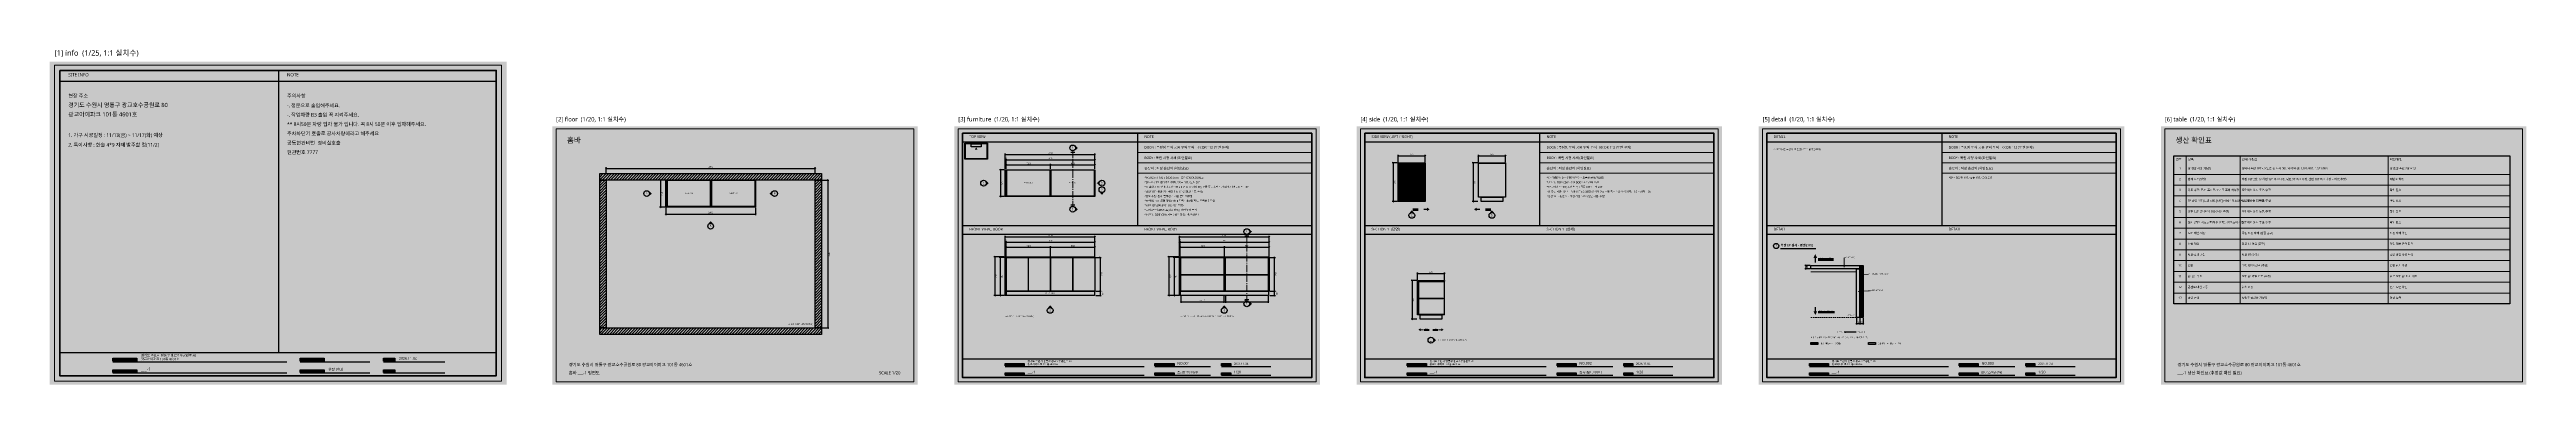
# Model space of a CAD drawing. Header units: millimetres. Extents: x 0 to 56910, y 0 to 7704.
import ezdxf
from ezdxf.enums import TextEntityAlignment as Align

# ---------------------------------------------------------------- set-up
doc = ezdxf.new("R2010")
doc.units = ezdxf.units.MM
doc.header["$LTSCALE"] = 25
doc.layers.add('BG', color=7, linetype='Continuous', lineweight=0)
for name, color, linetype, lineweight, true_color in [('DIM', 7, 'Continuous', 13, 0x969696), ('FRAME', 7, 'Continuous', 100, 0x000000), ('NOTE_BLUE', 7, 'Continuous', 9, 0x0000ff), ('NOTE_RED', 7, 'Continuous', 25, 0xde0038), ('OUTLINE', 7, 'Continuous', 25, 0x000000), ('TEXT', 7, 'Continuous', 13, 0x000000), ('THIN', 7, 'Continuous', 5, 0x6e6e6e)]:
    doc.layers.add(name, color=color, linetype=linetype, lineweight=lineweight, true_color=true_color)
doc.layers.add('SHEET_FRAME_INFO', color=8, linetype='Continuous')
doc.styles.add('MALGUN', font='malgun.ttf')
doc.dimstyles.new('KAB', dxfattribs={"dimscale": 25, "dimtxt": 1.73, "dimasz": 0, "dimexe": 1.2, "dimexo": 0.8, "dimgap": 0.8, "dimtad": 1, "dimdec": 0, "dimtxsty": 'MALGUN', "dimtsz": 0.7, "dimcen": 2.5, "dimclrd": 256, "dimclre": 256, "dimclrt": 256, "dimazin": 3, "dimtfac": 1, "dimtmove": 0, "dimatfit": 3})

# ---------------------------------------------------------------- blocks, each defined once
blk = doc.blocks.new('FRAME_SHEET1')
at = {"layer": 'FRAME', "true_color": 0x555555}
h = blk.add_hatch(color=7, dxfattribs=at)
h.dxf.hatch_style = 1
h.paths.add_polyline_path([(1455, 607.5), (2005, 607.5), (2005, 540), (1455, 540)])
h = blk.add_hatch(color=7, dxfattribs=at)
h.dxf.hatch_style = 1
h.paths.add_polyline_path([(5757.5, 607.5), (6307.5, 607.5), (6307.5, 540), (5757.5, 540)])
h = blk.add_hatch(color=7, dxfattribs=at)
h.dxf.hatch_style = 1
h.paths.add_polyline_path([(7672.5, 607.5), (7935, 607.5), (7935, 540), (7672.5, 540)])
h = blk.add_hatch(color=7, dxfattribs=at)
h.dxf.hatch_style = 1
h.paths.add_polyline_path([(1455, 340), (2005, 340), (2005, 272.5), (1455, 272.5)])
h = blk.add_hatch(color=7, dxfattribs=at)
h.dxf.hatch_style = 1
h.paths.add_polyline_path([(5757.5, 340), (6307.5, 340), (6307.5, 272.5), (5757.5, 272.5)])
h = blk.add_hatch(color=7, dxfattribs=at)
h.dxf.hatch_style = 1
h.paths.add_polyline_path([(7672.5, 340), (7935, 340), (7935, 272.5), (7672.5, 272.5)])
at = {"layer": 'FRAME', "lineweight": 25, "true_color": 0x000000}
for p, q in [((235, 6975), (10265, 6975)), ((5257.5, 7210), (5257.5, 737.5)), ((235, 737.5), (10265, 737.5))]:
    blk.add_line(p, q, dxfattribs=at)
at = {"layer": 'FRAME', "lineweight": 13, "true_color": 0x000000}
blk.add_lwpolyline([(112.5, 7345), (10387.5, 7345), (10387.5, 77.5), (112.5, 77.5)], close=True, dxfattribs=at)
at = {"layer": 'FRAME', "lineweight": 100, "true_color": 0x000000}
blk.add_lwpolyline([(235, 7222.5), (10265, 7222.5), (10265, 200), (235, 200)], close=True, dxfattribs=at)
at = {"layer": 'OUTLINE', "lineweight": 25, "true_color": 0x000000}
for p, q in [((1455, 520), (5450, 520)), ((1455, 265), (5450, 265)), ((5757.5, 520), (7357.5, 520)), ((5757.5, 265), (7357.5, 265)), ((7672.5, 520), (9085, 520)), ((7672.5, 265), (9085, 265))]:
    blk.add_line(p, q, dxfattribs=at)
for points in [[(1455, 607.5), (2005, 607.5), (2005, 540), (1455, 540)], [(5757.5, 607.5), (6307.5, 607.5), (6307.5, 540), (5757.5, 540)], [(7672.5, 607.5), (7935, 607.5), (7935, 540), (7672.5, 540)], [(1455, 340), (2005, 340), (2005, 272.5), (1455, 272.5)], [(5757.5, 340), (6307.5, 340), (6307.5, 272.5), (5757.5, 272.5)], [(7672.5, 340), (7935, 340), (7935, 272.5), (7672.5, 272.5)]]:
    blk.add_lwpolyline(points, close=True, dxfattribs=at)
at = {"layer": 'NOTE_BLUE', "true_color": 0x0000ff, "style": 'MALGUN'}
for s, p in [('현장 주소', (430, 6575)), ('주의사항', (5457.5, 6575))]:
    blk.add_text(s, height=82.8, dxfattribs=at).set_placement(p, align=Align.BOTTOM_LEFT)
at = {"layer": 'NOTE_RED', "true_color": 0xde0038, "style": 'MALGUN'}
blk.add_text('** 8시50분 차량 입차 불가 입니다. 꼭 8시 50분 이후 입차해주세요.', height=82.8, dxfattribs=at).set_placement((5457.5, 5920), align=Align.BOTTOM_LEFT)
at = {"layer": 'TEXT', "true_color": 0x000000, "style": 'MALGUN'}
for s, height, p in [('SITE INFO', 75.6, (430, 7062.5)), ('NOTE', 75.6, (5457.5, 7062.5)), ('광교아이파크 101동 4601호', 97.2, (430, 6135)), ('경기도 수원시 영통구 광교호수공원로 80', 97.2, (430, 6350)), ('-. 정문으로 출입해주세요.', 82.8, (5457.5, 6350)), ('1. 가구 시공일정 : 11/13(금) ~ 11/17(화) 예상', 82.8, (430, 5670)), ('-. 작업차량 B3 출입 꼭 지켜주세요.', 82.8, (5457.5, 6135)), ('주차차단기 호출로 공사차량이라고 해주세요', 82.8, (5457.5, 5705)), ('2. 특이사항 : 한솔 4*9 자재 발주할 것(11/2)', 82.8, (430, 5445)), ('공동현관비번  경비실호출', 82.8, (5457.5, 5490)), ('현관번호 7777', 82.8, (5457.5, 5275)), ('광교아이파크 101동 4601호', 54, (2100, 542.5)), ('경기도 수원시 영통구 광교호수공원로 80', 54, (2100, 627.5)), ('2026.11.04', 61.2, (8025, 550)), ('___-1', 75.6, (2100, 295)), ('현장 안내', 61.2, (6400, 295))]:
    blk.add_text(s, height=height, dxfattribs=at).set_placement(p, align=Align.BOTTOM_LEFT)
at = {"layer": 'TEXT', "true_color": 0xffffff, "style": 'MALGUN'}
for s, p in [('SITE LOCATION', (1475, 556.25)), ('SHEET NO.', (5777.5, 556.25)), ('DATE', (7692.5, 556.25)), ('PROJECT TITLE', (1475, 288.75)), ('SUBJECT TITLE', (5777.5, 288.75)), ('SCALE', (7692.5, 288.75))]:
    blk.add_text(s, height=30.6, dxfattribs=at).set_placement(p, align=Align.BOTTOM_LEFT)
blk = doc.blocks.new('FRAME_SHEET2')
at = {"layer": 'FRAME', "lineweight": 13, "true_color": 0x000000}
blk.add_lwpolyline([(90, 5876), (8310, 5876), (8310, 62), (90, 62)], close=True, dxfattribs=at)
at = {"layer": 'TEXT', "true_color": 0x000000, "style": 'MALGUN'}
for s, height, p in [('홈바', 122.4, (340, 5520)), ('홈바 ___-1 평면도', 70.56, (380, 212)), ('경기도 수원시 영통구 광교호수공원로 80 광교아이파크 101동 4601호', 70.56, (380, 400))]:
    blk.add_text(s, height=height, dxfattribs=at).set_placement(p, align=Align.BOTTOM_LEFT)
blk.add_text('SCALE 1/20', height=70.6, dxfattribs=at).set_placement((8000, 212), align=Align.BOTTOM_RIGHT)
blk = doc.blocks.new('FRAME_SHEET3')
at = {"layer": 'FRAME', "true_color": 0x555555}
h = blk.add_hatch(color=7, dxfattribs=at)
h.dxf.hatch_style = 1
h.paths.add_polyline_path([(1164, 486), (1604, 486), (1604, 432), (1164, 432)])
h = blk.add_hatch(color=7, dxfattribs=at)
h.dxf.hatch_style = 1
h.paths.add_polyline_path([(1164, 272), (1604, 272), (1604, 218), (1164, 218)])
h = blk.add_hatch(color=7, dxfattribs=at)
h.dxf.hatch_style = 1
h.paths.add_polyline_path([(4606, 486), (5046, 486), (5046, 432), (4606, 432)])
h = blk.add_hatch(color=7, dxfattribs=at)
h.dxf.hatch_style = 1
h.paths.add_polyline_path([(4606, 272), (5046, 272), (5046, 218), (4606, 218)])
h = blk.add_hatch(color=7, dxfattribs=at)
h.dxf.hatch_style = 1
h.paths.add_polyline_path([(6138, 486), (6348, 486), (6348, 432), (6138, 432)])
h = blk.add_hatch(color=7, dxfattribs=at)
h.dxf.hatch_style = 1
h.paths.add_polyline_path([(6138, 272), (6348, 272), (6348, 218), (6138, 218)])
at = {"layer": 'FRAME', "lineweight": 25, "true_color": 0x000000}
for p, q in [((4206, 5768), (4206, 3654)), ((188, 5580), (8212, 5580)), ((188, 3654), (8212, 3654)), ((188, 3456), (8212, 3456)), ((188, 590), (8212, 590))]:
    blk.add_line(p, q, dxfattribs=at)
at = {"layer": 'FRAME', "lineweight": 13, "true_color": 0x000000}
for p, q in [((4206, 5338), (8212, 5338)), ((4206, 5098), (8212, 5098)), ((4206, 4856), (8212, 4856))]:
    blk.add_line(p, q, dxfattribs=at)
blk.add_lwpolyline([(90, 5876), (8310, 5876), (8310, 62), (90, 62)], close=True, dxfattribs=at)
at = {"layer": 'FRAME', "lineweight": 100, "true_color": 0x000000}
blk.add_lwpolyline([(188, 5778), (8212, 5778), (8212, 160), (188, 160)], close=True, dxfattribs=at)
at = {"layer": 'OUTLINE', "lineweight": 25, "true_color": 0x000000}
for p, q in [((1164, 416), (4360, 416)), ((1164, 212), (4360, 212)), ((4606, 416), (5886, 416)), ((4606, 212), (5886, 212)), ((6138, 416), (7268, 416)), ((6138, 212), (7268, 212))]:
    blk.add_line(p, q, dxfattribs=at)
for points in [[(1164, 486), (1604, 486), (1604, 432), (1164, 432)], [(1164, 272), (1604, 272), (1604, 218), (1164, 218)], [(4606, 486), (5046, 486), (5046, 432), (4606, 432)], [(4606, 272), (5046, 272), (5046, 218), (4606, 218)], [(6138, 486), (6348, 486), (6348, 432), (6138, 432)], [(6138, 272), (6348, 272), (6348, 218), (6138, 218)]]:
    blk.add_lwpolyline(points, close=True, dxfattribs=at)
at = {"layer": 'TEXT', "true_color": 0x000000, "style": 'MALGUN'}
for s, height, p in [('TOP VIEW', 60.5, (344, 5650)), ('NOTE', 60.5, (4366, 5650)), ('FRONT VIEW_ DOOR', 60.48, (344, 3524)), ('FRONT VIEW_ BODY', 60.48, (4366, 3524)), ('___-1', 60.5, (1680, 236)), ('광교아이파크 101동 4601호', 43.2, (1680, 434)), ('경기도 수원시 영통구 광교호수공원로 80', 43.2, (1680, 502)), ('홈바장 정면/평면', 49, (5120, 236)), ('NO.001', 60.5, (5120, 440)), ('2026.11.04', 49, (6420, 440)), ('1/20', 60.5, (6420, 236))]:
    blk.add_text(s, height=height, dxfattribs=at).set_placement(p, align=Align.BOTTOM_LEFT)
at = {"layer": 'TEXT', "true_color": 0xffffff, "style": 'MALGUN'}
for s, height, p in [('SITE LOCATION', 24.48, (1180, 445)), ('PROJECT TITLE', 24.48, (1180, 231)), ('SHEET NO.', 24.5, (4622, 445)), ('SUBJECT TITLE', 24.48, (4622, 231)), ('SCALE', 24.5, (6154, 231)), ('DATE', 24.5, (6154, 445))]:
    blk.add_text(s, height=height, dxfattribs=at).set_placement(p, align=Align.BOTTOM_LEFT)
blk = doc.blocks.new('KEYPLAN_S3')
at = {"layer": 'OUTLINE', "true_color": 0xde0038}
h = blk.add_hatch(color=7, dxfattribs=at)
h.dxf.hatch_style = 1
h.paths.add_polyline_path([(468, 5399), (532, 5399), (500, 5455)])
at = {"layer": 'OUTLINE', "lineweight": 25, "true_color": 0x000000}
for points in [[(240, 5550), (760, 5550), (760, 5182), (240, 5182)], [(388, 5534), (612, 5534), (612, 5467), (388, 5467)]]:
    blk.add_lwpolyline(points, close=True, dxfattribs=at)
at = {"layer": 'THIN', "lineweight": 5, "true_color": 0x6e6e6e}
blk.add_lwpolyline([(256, 5534), (744, 5534), (744, 5198), (256, 5198)], close=True, dxfattribs=at)
blk = doc.blocks.new('NOTE_S3')
at = {"layer": 'NOTE_BLUE', "true_color": 0x0000ff, "style": 'MALGUN'}
for s, p in [('*EP = 마감판 18T (측판·천판) / 몸통 18T / 도어 20T', (4366, 4614)), ('*장 결합 시공: 장마다 측판 18T x 2 (인접 장 사이 36), 모듈 폭 = 측판 포함 외곽, 내경 = 외곽 − 36', (4366, 4508))]:
    blk.add_text(s, height=43.2, dxfattribs=at).set_placement(p, align=Align.BOTTOM_LEFT)
at = {"layer": 'NOTE_RED', "true_color": 0xde0038, "style": 'MALGUN'}
for s, height, p in [('손잡이 : 지정 손잡이 (확인필요)', 56.16, (4366, 4928)), ("*용도 추정: 문자 '홈바장-1' 기준 홈바 하부장", 43.2, (4366, 4296)), ('*EP 판넬 18T (도면 라벨 [18T]) 좌측 1개소만 확인, 우측은 미확인', 43.2, (4366, 4190)), ('*상판 12T·걸레받이 100 (치수 추정)', 43.2, (4366, 4084)), ('*도어 2짝씩 485.5 폭(치수 판독), 선반 높이 추정', 43.2, (4366, 3978))]:
    blk.add_text(s, height=height, dxfattribs=at).set_placement(p, align=Align.BOTTOM_LEFT)
at = {"layer": 'TEXT', "true_color": 0x000000, "style": 'MALGUN'}
for s, height, p in [('DOOR : 주방장 도어 공용 부엌 도어 - KK DR 112 (도면 문자)', 56.16, (4366, 5408)), ('BODY : 목림 지정 자재 (확인필요)', 56.16, (4366, 5168)), ('*W2,060 x H892 x D620 (mm) - 도면 DIMENSION 값', 43.2, (4366, 4720)), ('*선반 18T · 뒷판 9T · 서랍 레일 13*2 (일반 기준, 추정)', 43.2, (4366, 4402)), ('*단면 1 : SIDE VIEW 시트 / 확인 목록 : 생산 확인표', 43.2, (4366, 3872))]:
    blk.add_text(s, height=height, dxfattribs=at).set_placement(p, align=Align.BOTTOM_LEFT)
blk = doc.blocks.new('FRAME_SHEET4')
at = {"layer": 'FRAME', "true_color": 0x555555}
h = blk.add_hatch(color=7, dxfattribs=at)
h.dxf.hatch_style = 1
h.paths.add_polyline_path([(1164, 486), (1604, 486), (1604, 432), (1164, 432)])
h = blk.add_hatch(color=7, dxfattribs=at)
h.dxf.hatch_style = 1
h.paths.add_polyline_path([(1164, 272), (1604, 272), (1604, 218), (1164, 218)])
h = blk.add_hatch(color=7, dxfattribs=at)
h.dxf.hatch_style = 1
h.paths.add_polyline_path([(4606, 486), (5046, 486), (5046, 432), (4606, 432)])
h = blk.add_hatch(color=7, dxfattribs=at)
h.dxf.hatch_style = 1
h.paths.add_polyline_path([(4606, 272), (5046, 272), (5046, 218), (4606, 218)])
h = blk.add_hatch(color=7, dxfattribs=at)
h.dxf.hatch_style = 1
h.paths.add_polyline_path([(6138, 486), (6348, 486), (6348, 432), (6138, 432)])
h = blk.add_hatch(color=7, dxfattribs=at)
h.dxf.hatch_style = 1
h.paths.add_polyline_path([(6138, 272), (6348, 272), (6348, 218), (6138, 218)])
at = {"layer": 'FRAME', "lineweight": 25, "true_color": 0x000000}
for p, q in [((4206, 5768), (4206, 3654)), ((188, 5580), (8212, 5580)), ((188, 3654), (8212, 3654)), ((188, 3456), (8212, 3456)), ((188, 590), (8212, 590))]:
    blk.add_line(p, q, dxfattribs=at)
at = {"layer": 'FRAME', "lineweight": 13, "true_color": 0x000000}
for p, q in [((4206, 5338), (8212, 5338)), ((4206, 5098), (8212, 5098)), ((4206, 4856), (8212, 4856))]:
    blk.add_line(p, q, dxfattribs=at)
blk.add_lwpolyline([(90, 5876), (8310, 5876), (8310, 62), (90, 62)], close=True, dxfattribs=at)
at = {"layer": 'FRAME', "lineweight": 100, "true_color": 0x000000}
blk.add_lwpolyline([(188, 5778), (8212, 5778), (8212, 160), (188, 160)], close=True, dxfattribs=at)
at = {"layer": 'OUTLINE', "lineweight": 25, "true_color": 0x000000}
for p, q in [((1164, 416), (4360, 416)), ((1164, 212), (4360, 212)), ((4606, 416), (5886, 416)), ((4606, 212), (5886, 212)), ((6138, 416), (7268, 416)), ((6138, 212), (7268, 212))]:
    blk.add_line(p, q, dxfattribs=at)
for points in [[(1164, 486), (1604, 486), (1604, 432), (1164, 432)], [(1164, 272), (1604, 272), (1604, 218), (1164, 218)], [(4606, 486), (5046, 486), (5046, 432), (4606, 432)], [(4606, 272), (5046, 272), (5046, 218), (4606, 218)], [(6138, 486), (6348, 486), (6348, 432), (6138, 432)], [(6138, 272), (6348, 272), (6348, 218), (6138, 218)]]:
    blk.add_lwpolyline(points, close=True, dxfattribs=at)
at = {"layer": 'TEXT', "true_color": 0x000000, "style": 'MALGUN'}
for s, height, p in [('SIDE VIEW (LEFT / RIGHT)', 60.48, (344, 5650)), ('NOTE', 60.5, (4366, 5650)), ('SECTION 1  (단면)', 60.48, (344, 3524)), ('SECTION 1  (상세)', 60.48, (4366, 3524)), ('___-1', 60.5, (1680, 236)), ('광교아이파크 101동 4601호', 43.2, (1680, 434)), ('경기도 수원시 영통구 광교호수공원로 80', 43.2, (1680, 502)), ('좌·우 측면 / 단면 1', 48.96, (5120, 236)), ('NO.002', 60.5, (5120, 440)), ('2026.11.04', 49, (6420, 440)), ('1/20', 60.5, (6420, 236))]:
    blk.add_text(s, height=height, dxfattribs=at).set_placement(p, align=Align.BOTTOM_LEFT)
at = {"layer": 'TEXT', "true_color": 0xffffff, "style": 'MALGUN'}
for s, height, p in [('SITE LOCATION', 24.48, (1180, 445)), ('PROJECT TITLE', 24.48, (1180, 231)), ('SHEET NO.', 24.5, (4622, 445)), ('SUBJECT TITLE', 24.48, (4622, 231)), ('SCALE', 24.5, (6154, 231)), ('DATE', 24.5, (6154, 445))]:
    blk.add_text(s, height=height, dxfattribs=at).set_placement(p, align=Align.BOTTOM_LEFT)
blk = doc.blocks.new('NOTE_S4')
at = {"layer": 'NOTE_BLUE', "true_color": 0x0000ff, "style": 'MALGUN'}
for s, p in [('*EP = 마감판 18T (측판·천판) / 몸통 18T / 도어 20T', (4366, 4508)), ('*장 결합 시공: 장마다 측판 18T x 2 (인접 장 사이 36), 모듈 폭 = 측판 포함 외곽, 내경 = 외곽 − 36', (4366, 4402))]:
    blk.add_text(s, height=43.2, dxfattribs=at).set_placement(p, align=Align.BOTTOM_LEFT)
at = {"layer": 'NOTE_RED', "true_color": 0xde0038, "style": 'MALGUN'}
blk.add_text('손잡이 : 지정 손잡이 (확인필요)', height=56.16, dxfattribs=at).set_placement((4366, 4928), align=Align.BOTTOM_LEFT)
at = {"layer": 'TEXT', "true_color": 0x000000, "style": 'MALGUN'}
for s, height, p in [('DOOR : 주방장 도어 공용 부엌 도어 - KK DR 112 (도면 문자)', 56.16, (4366, 5408)), ('BODY : 목림 지정 자재 (확인필요)', 56.16, (4366, 5168)), ('*C = 좌측면 / D = 우측면 (전면 = 오른쪽/왼쪽 화살표)', 43.2, (4366, 4720)), ('*단면 1 : TOP VIEW · 정면 BODY 절단선과 연결', 43.2, (4366, 4614)), ('*선반 18T · 뒷판 9T · 서랍 레일 13*2 (일반 기준, 추정)', 43.2, (4366, 4296))]:
    blk.add_text(s, height=height, dxfattribs=at).set_placement(p, align=Align.BOTTOM_LEFT)
blk = doc.blocks.new('FRAME_SHEET5')
at = {"layer": 'FRAME', "true_color": 0x555555}
h = blk.add_hatch(color=7, dxfattribs=at)
h.dxf.hatch_style = 1
h.paths.add_polyline_path([(1164, 486), (1604, 486), (1604, 432), (1164, 432)])
h = blk.add_hatch(color=7, dxfattribs=at)
h.dxf.hatch_style = 1
h.paths.add_polyline_path([(1164, 272), (1604, 272), (1604, 218), (1164, 218)])
h = blk.add_hatch(color=7, dxfattribs=at)
h.dxf.hatch_style = 1
h.paths.add_polyline_path([(4606, 486), (5046, 486), (5046, 432), (4606, 432)])
h = blk.add_hatch(color=7, dxfattribs=at)
h.dxf.hatch_style = 1
h.paths.add_polyline_path([(4606, 272), (5046, 272), (5046, 218), (4606, 218)])
h = blk.add_hatch(color=7, dxfattribs=at)
h.dxf.hatch_style = 1
h.paths.add_polyline_path([(6138, 486), (6348, 486), (6348, 432), (6138, 432)])
h = blk.add_hatch(color=7, dxfattribs=at)
h.dxf.hatch_style = 1
h.paths.add_polyline_path([(6138, 272), (6348, 272), (6348, 218), (6138, 218)])
at = {"layer": 'FRAME', "lineweight": 25, "true_color": 0x000000}
for p, q in [((4206, 5768), (4206, 3654)), ((188, 5580), (8212, 5580)), ((188, 3654), (8212, 3654)), ((188, 3456), (8212, 3456)), ((188, 590), (8212, 590))]:
    blk.add_line(p, q, dxfattribs=at)
at = {"layer": 'FRAME', "lineweight": 13, "true_color": 0x000000}
for p, q in [((4206, 5338), (8212, 5338)), ((4206, 5098), (8212, 5098)), ((4206, 4856), (8212, 4856))]:
    blk.add_line(p, q, dxfattribs=at)
blk.add_lwpolyline([(90, 5876), (8310, 5876), (8310, 62), (90, 62)], close=True, dxfattribs=at)
at = {"layer": 'FRAME', "lineweight": 100, "true_color": 0x000000}
blk.add_lwpolyline([(188, 5778), (8212, 5778), (8212, 160), (188, 160)], close=True, dxfattribs=at)
at = {"layer": 'OUTLINE', "lineweight": 25, "true_color": 0x000000}
for p, q in [((1164, 416), (4360, 416)), ((1164, 212), (4360, 212)), ((4606, 416), (5886, 416)), ((4606, 212), (5886, 212)), ((6138, 416), (7268, 416)), ((6138, 212), (7268, 212))]:
    blk.add_line(p, q, dxfattribs=at)
for points in [[(1164, 486), (1604, 486), (1604, 432), (1164, 432)], [(1164, 272), (1604, 272), (1604, 218), (1164, 218)], [(4606, 486), (5046, 486), (5046, 432), (4606, 432)], [(4606, 272), (5046, 272), (5046, 218), (4606, 218)], [(6138, 486), (6348, 486), (6348, 432), (6138, 432)], [(6138, 272), (6348, 272), (6348, 218), (6138, 218)]]:
    blk.add_lwpolyline(points, close=True, dxfattribs=at)
at = {"layer": 'TEXT', "true_color": 0x000000, "style": 'MALGUN'}
for s, height, p in [('DETAIL', 60.5, (344, 5650)), ('NOTE', 60.5, (4366, 5650)), ('DETAIL', 60.5, (344, 3524)), ('DETAIL', 60.5, (4366, 3524)), ('___-1', 60.5, (1680, 236)), ('광교아이파크 101동 4601호', 43.2, (1680, 434)), ('경기도 수원시 영통구 광교호수공원로 80', 43.2, (1680, 502)), ('EP / 목찬넬 상세', 48.96, (5120, 236)), ('NO.003', 60.5, (5120, 440)), ('2026.11.04', 49, (6420, 440)), ('1/20', 60.5, (6420, 236))]:
    blk.add_text(s, height=height, dxfattribs=at).set_placement(p, align=Align.BOTTOM_LEFT)
at = {"layer": 'TEXT', "true_color": 0xffffff, "style": 'MALGUN'}
for s, height, p in [('SITE LOCATION', 24.48, (1180, 445)), ('PROJECT TITLE', 24.48, (1180, 231)), ('SHEET NO.', 24.5, (4622, 445)), ('SUBJECT TITLE', 24.48, (4622, 231)), ('SCALE', 24.5, (6154, 231)), ('DATE', 24.5, (6154, 445))]:
    blk.add_text(s, height=height, dxfattribs=at).set_placement(p, align=Align.BOTTOM_LEFT)
blk = doc.blocks.new('NOTE_S5')
at = {"layer": 'NOTE_BLUE', "true_color": 0x0000ff, "style": 'MALGUN'}
blk.add_text('*EP = 마감판 18T / 몸통 18T / 도어 20T', height=43.2, dxfattribs=at).set_placement((4366, 4720), align=Align.BOTTOM_LEFT)
at = {"layer": 'NOTE_RED', "true_color": 0xde0038, "style": 'MALGUN'}
for s, height, p in [("※ EP 위치는 도면의 'EP 판넬 [..T]' 라벨 기준(추정)", 37.44, (340, 5380)), ('손잡이 : 지정 손잡이 (확인필요)', 56.16, (4366, 4928))]:
    blk.add_text(s, height=height, dxfattribs=at).set_placement(p, align=Align.BOTTOM_LEFT)
at = {"layer": 'TEXT', "true_color": 0x000000, "style": 'MALGUN'}
for s, p in [('DOOR : 주방장 도어 공용 부엌 도어 - KK DR 112 (도면 문자)', (4366, 5408)), ('BODY : 목림 지정 자재 (확인필요)', (4366, 5168))]:
    blk.add_text(s, height=56.16, dxfattribs=at).set_placement(p, align=Align.BOTTOM_LEFT)
blk = doc.blocks.new('FRAME_SHEET6')
at = {"layer": 'FRAME', "true_color": 0x555555}
h = blk.add_hatch(color=7, dxfattribs=at)
h.dxf.hatch_style = 1
h.paths.add_polyline_path([(300, 5260), (8020, 5260), (8020, 5080), (300, 5080)])
at = {"layer": 'FRAME', "lineweight": 13, "true_color": 0x000000}
for p, q in [((580, 5260), (580, 1856)), ((1820, 5260), (1820, 1856)), ((5220, 5260), (5220, 1856)), ((300, 4832), (8020, 4832)), ((300, 4584), (8020, 4584)), ((300, 4336), (8020, 4336)), ((300, 4088), (8020, 4088)), ((300, 3840), (8020, 3840)), ((300, 3592), (8020, 3592)), ((300, 3344), (8020, 3344)), ((300, 3096), (8020, 3096)), ((300, 2848), (8020, 2848)), ((300, 2600), (8020, 2600)), ((300, 2352), (8020, 2352)), ((300, 2104), (8020, 2104))]:
    blk.add_line(p, q, dxfattribs=at)
blk.add_lwpolyline([(90, 5876), (8310, 5876), (8310, 62), (90, 62)], close=True, dxfattribs=at)
at = {"layer": 'FRAME', "lineweight": 25, "true_color": 0x000000}
blk.add_lwpolyline([(300, 5260), (8020, 5260), (8020, 1856), (300, 1856)], close=True, dxfattribs=at)
at = {"layer": 'NOTE_BLUE', "true_color": 0x0000ff, "style": 'MALGUN'}
for s, height, p in [('장 결합·측판 2장 확인', 47.52, (5260, 4932)), ('재단도 확정', 47.5, (5260, 4684)), ('확인 필요', 47.5, (5260, 4436)), ('확인 필요', 47.5, (5260, 4188)), ('확인 필요', 47.5, (5260, 3940)), ('확인 필요', 47.5, (5260, 3692)), ('지정 자재 확인', 47.5, (5260, 3444)), ('후면 마감 사양 확인', 47.52, (5260, 2948)), ('레일 제품 규격 확인', 47.52, (5260, 3196)), ('선반 위치 확정', 47.5, (5260, 2700)), ('원본 도면 EP 지시 대조', 47.52, (5260, 2452)), ('전기 도면 확인', 47.5, (5260, 2204)), ('현장 실측', 47.5, (5260, 1956))]:
    blk.add_text(s, height=height, dxfattribs=at).set_placement(p, align=Align.BOTTOM_LEFT)
at = {"layer": 'NOTE_RED', "true_color": 0xde0038, "style": 'MALGUN'}
for s, height, p in [('장마다 측판 18T x 2(인접 장 사이 36). 외곽/내경: 1,021/985, 1,021/985', 47.52, (1860, 4932)), ('측판 18T 2장, 상·하판 18T 폭 = 내경, 뒷판 9T 폭 = 내경, 선반 18T 폭 = 내경 − 여유(추정)', 47.52, (1860, 4684)), ('도면에서 읽지 못함/추정', 47.52, (1860, 4436)), ('도면에서 읽지 못함/추정', 47.52, (1860, 4188)), ('도면에서 읽지 못함/추정', 47.52, (1860, 3940)), ('도면에서 읽지 못함/추정', 47.52, (1860, 3692)), ('목림 지정 자재 (샘플 문구)', 47.52, (1860, 3444)), ('좌우 13 여유 (추정)', 47.52, (1860, 3196)), ('뒷판 9T (추정)', 47.5, (1860, 2948)), ('도면 EP 라벨 기준 (추정)', 47.52, (1860, 2452)), ('18T, 핀 96 간격 (추정)', 47.52, (1860, 2700)), ('위치 미정', 47.5, (1860, 2204)), ('평면도 공간은 가정치', 47.52, (1860, 1956))]:
    blk.add_text(s, height=height, dxfattribs=at).set_placement(p, align=Align.BOTTOM_LEFT)
at = {"layer": 'TEXT', "true_color": 0x000000, "style": 'MALGUN'}
for s, height, p in [('생산 확인표', 122.4, (340, 5520)), ('장 결합 시공 [변경]', 47.52, (620, 4932)), ('판재 목록(장당)', 47.5, (620, 4684)), ("용도 추정: 문자 '홈바장-1' 기준 홈바 하부장", 47.52, (620, 4436)), ('상판 12T·걸레받이 100 (치수 추정)', 47.52, (620, 3940)), ('EP 판넬 18T (도면 라벨 [18T]) 좌측 1개소만 확인, 우측은 미확인', 47.52, (620, 4188)), ('도어 2짝씩 485.5 폭(치수 판독), 선반 높이 추정', 47.52, (620, 3692)), ('도어 재질·색상', 47.5, (620, 3444)), ('서랍 레일', 47.5, (620, 3196)), ('뒷판·후면 마감', 47.5, (620, 2948)), ('선반', 47.5, (620, 2700)), ('EP 20T 위치', 47.5, (620, 2452)), ('콘센트·배선 타공', 47.5, (620, 2204)), ('공간 규격', 47.5, (620, 1956)), ('___-1 생산 확인표 (추정값 확인 필요)', 70.56, (380, 212)), ('경기도 수원시 영통구 광교호수공원로 80 광교아이파크 101동 4601호', 70.56, (380, 400))]:
    blk.add_text(s, height=height, dxfattribs=at).set_placement(p, align=Align.BOTTOM_LEFT)
at = {"layer": 'TEXT', "true_color": 0xffffff, "style": 'MALGUN'}
for s, p in [('번호', (340, 5136)), ('항목', (620, 5136)), ('현재 가정값', (1860, 5136)), ('확인 방법', (5260, 5136))]:
    blk.add_text(s, height=51.8, dxfattribs=at).set_placement(p, align=Align.BOTTOM_LEFT)
at = {"layer": 'TEXT', "true_color": 0x000000, "style": 'MALGUN'}
for s, p in [('2', (440, 4684)), ('1', (440, 4932)), ('4', (440, 4188)), ('3', (440, 4436)), ('5', (440, 3940)), ('6', (440, 3692)), ('7', (440, 3444)), ('8', (440, 3196)), ('9', (440, 2948)), ('10', (440, 2700)), ('11', (440, 2452)), ('12', (440, 2204)), ('13', (440, 1956))]:
    blk.add_text(s, height=49, dxfattribs=at).set_placement(p, align=Align.BOTTOM_CENTER)
blk = doc.blocks.new('VIEW_PLAN_S2')
at = {"layer": 'OUTLINE', "true_color": 0x000000}
h = blk.add_hatch(color=7, dxfattribs=at)
h.dxf.hatch_style = 1
h.paths.add_polyline_path([(2236, 4438), (2236, 4342), (2288, 4390)])
h = blk.add_hatch(color=7, dxfattribs=at)
h.dxf.hatch_style = 1
h.paths.add_polyline_path([(5044, 4438), (5044, 4342), (4992, 4390)])
h = blk.add_hatch(color=7, dxfattribs=at)
h.dxf.hatch_style = 1
h.paths.add_polyline_path([(3592, 3706), (3688, 3706), (3640, 3758)])
at = {"layer": 'THIN', "lineweight": 5, "true_color": 0xa5a5a5}
h = blk.add_hatch(dxfattribs=at)
h.set_pattern_fill('ANSI31', scale=14.2535)
h.paths.add_polyline_path([(1090, 4850), (6190, 4850), (6190, 4700), (1090, 4700)])
h = blk.add_hatch(dxfattribs=at)
h.set_pattern_fill('ANSI31', scale=14.2535)
h.paths.add_polyline_path([(1090, 4700), (1240, 4700), (1240, 1300), (1090, 1300)])
h = blk.add_hatch(dxfattribs=at)
h.set_pattern_fill('ANSI31', scale=4.0088)
h.paths.add_polyline_path([(2610, 4700), (2628, 4700), (2628, 4080), (2610, 4080)])
h = blk.add_hatch(dxfattribs=at)
h.set_pattern_fill('ANSI31', scale=14.2535)
h.paths.add_polyline_path([(6040, 4700), (6190, 4700), (6190, 1300), (6040, 1300)])
h = blk.add_hatch(dxfattribs=at)
h.set_pattern_fill('ANSI31', scale=14.2535)
h.paths.add_polyline_path([(1090, 1300), (6190, 1300), (6190, 1150), (1090, 1150)])
at = {"layer": 'OUTLINE', "lineweight": 25, "true_color": 0x000000}
for points in [[(1090, 4850), (6190, 4850), (6190, 4700), (1090, 4700)], [(1090, 4700), (1240, 4700), (1240, 1300), (1090, 1300)], [(2610, 4700), (2628, 4700), (2628, 4080), (2610, 4080)], [(2610, 4700), (4670, 4700), (4670, 4080), (2610, 4080)], [(6040, 4700), (6190, 4700), (6190, 1300), (6040, 1300)], [(1090, 1300), (6190, 1300), (6190, 1150), (1090, 1150)]]:
    blk.add_lwpolyline(points, close=True, dxfattribs=at)
for centre in [(2170, 4390), (5110, 4390), (3640, 3640)]:
    blk.add_circle(centre, 66, dxfattribs=at)
at = {"layer": 'THIN', "lineweight": 5, "true_color": 0x6e6e6e}
for p, q in [((2628, 4100), (3649, 4100)), ((3649, 4100), (4670, 4100))]:
    blk.add_line(p, q, dxfattribs=at)
for points in [[(2628, 4700), (3649, 4700), (3649, 4080), (2628, 4080)], [(2628, 4700), (2646, 4700), (2646, 4080), (2628, 4080)], [(3631, 4700), (3649, 4700), (3649, 4080), (3631, 4080)], [(3649, 4700), (4670, 4700), (4670, 4080), (3649, 4080)], [(3649, 4700), (3667, 4700), (3667, 4080), (3649, 4080)], [(4652, 4700), (4670, 4700), (4670, 4080), (4652, 4080)]]:
    blk.add_lwpolyline(points, close=True, dxfattribs=at)
at = {"layer": 'NOTE_RED', "true_color": 0xde0038, "style": 'MALGUN'}
blk.add_text('※ 공간 규격은 가정(확인필요)', height=31.68, dxfattribs=at).set_placement((5980, 1360), align=Align.BOTTOM_RIGHT)
at = {"layer": 'TEXT', "true_color": 0x000000, "style": 'MALGUN'}
for s, height, p in [('ELE', 15.84, (2170, 4346)), ('C', 37.4, (2170, 4372)), ('ELE', 15.84, (5110, 4346)), ('D', 37.4, (5110, 4372)), ('A', 37.4, (3640, 3622)), ('ELE', 15.84, (3640, 3596))]:
    blk.add_text(s, height=height, dxfattribs=at).set_placement(p, align=Align.BOTTOM_CENTER)
at = {"layer": 'TEXT', "true_color": 0x5a5a5a, "style": 'MALGUN'}
for p in [(3138.5, 4378), (4159.5, 4378)]:
    blk.add_text('조리장(2D)B', height=25.92, dxfattribs=at).set_placement(p, align=Align.BOTTOM_CENTER)
at = {"layer": 'DIM', "lineweight": 13, "true_color": 0x5a5a5a}
for base, p1, p2 in [((1240, 4970), (1240, 4850), (6040, 4850)), ((2610, 3920), (2610, 4080), (4670, 4080))]:
    blk.add_linear_dim(base=base, p1=p1, p2=p2, dimstyle='KAB', override={"dimscale": 20, "dimtxt": 1.728, "dimtsz": 0.7}, dxfattribs=at).render()
for base, p1, p2 in [((2490, 4700), (2610, 4700), (2610, 4080)), ((6330, 4700), (6190, 4700), (6190, 1300))]:
    blk.add_linear_dim(base=base, p1=p1, p2=p2, angle=90, dimstyle='KAB', override={"dimscale": 20, "dimtxt": 1.728, "dimtsz": 0.7}, dxfattribs=at).render()
blk = doc.blocks.new('VIEW_TOP_S3')
at = {"layer": 'OUTLINE', "true_color": 0x000000}
h = blk.add_hatch(color=7, dxfattribs=at)
h.dxf.hatch_style = 1
h.paths.add_polyline_path([(2785.5, 5488), (2785.5, 5392), (2837.5, 5440)])
h = blk.add_hatch(color=7, dxfattribs=at)
h.dxf.hatch_style = 1
h.paths.add_polyline_path([(736, 4678), (736, 4582), (788, 4630)])
h = blk.add_hatch(color=7, dxfattribs=at)
h.dxf.hatch_style = 1
h.paths.add_polyline_path([(3324, 4678), (3324, 4582), (3272, 4630)])
h = blk.add_hatch(color=7, dxfattribs=at)
h.dxf.hatch_style = 1
h.paths.add_polyline_path([(2785.5, 4078), (2785.5, 3982), (2837.5, 4030)])
h = blk.add_hatch(color=7, dxfattribs=at)
h.dxf.hatch_style = 1
h.paths.add_polyline_path([(3342, 4414), (3438, 4414), (3390, 4362)])
at = {"layer": 'THIN', "lineweight": 5, "true_color": 0xa5a5a5}
h = blk.add_hatch(dxfattribs=at)
h.set_pattern_fill('ANSI31', scale=4.0088)
h.paths.add_polyline_path([(1170, 4940), (1188, 4940), (1188, 4320), (1170, 4320)])
at = {"layer": 'FRAME', "lineweight": 25, "true_color": 0x000000}
for p, q in [((2675.5, 5340), (2763.5, 5340)), ((2675.5, 4130), (2763.5, 4130))]:
    blk.add_line(p, q, dxfattribs=at)
at = {"layer": 'FRAME', "lineweight": 13, "true_color": 0x000000}
for p, q in [((2719.5, 5374), (2719.5, 5214)), ((2719.5, 5186), (2719.5, 5170)), ((2719.5, 5142), (2719.5, 4982)), ((2719.5, 4954), (2719.5, 4938)), ((2719.5, 4910), (2719.5, 4750)), ((2719.5, 4722), (2719.5, 4706)), ((2719.5, 4678), (2719.5, 4518)), ((2719.5, 4490), (2719.5, 4474)), ((2719.5, 4446), (2719.5, 4286)), ((2719.5, 4258), (2719.5, 4242)), ((2719.5, 4214), (2719.5, 4096))]:
    blk.add_line(p, q, dxfattribs=at)
at = {"layer": 'OUTLINE', "lineweight": 25, "true_color": 0x000000}
for points in [[(1170, 4940), (1188, 4940), (1188, 4320), (1170, 4320)], [(1170, 4940), (3230, 4940), (3230, 4320), (1170, 4320)]]:
    blk.add_lwpolyline(points, close=True, dxfattribs=at)
for centre in [(2719.5, 5440), (670, 4630), (3390, 4630), (2719.5, 4030), (3390, 4480)]:
    blk.add_circle(centre, 66, dxfattribs=at)
at = {"layer": 'THIN', "lineweight": 5, "true_color": 0x6e6e6e}
for p, q in [((1188, 4340), (2209, 4340)), ((2209, 4340), (3230, 4340))]:
    blk.add_line(p, q, dxfattribs=at)
for points in [[(1188, 4940), (2209, 4940), (2209, 4320), (1188, 4320)], [(1188, 4940), (1206, 4940), (1206, 4320), (1188, 4320)], [(2191, 4940), (2209, 4940), (2209, 4320), (2191, 4320)], [(2209, 4940), (3230, 4940), (3230, 4320), (2209, 4320)], [(2209, 4940), (2227, 4940), (2227, 4320), (2209, 4320)], [(3212, 4940), (3230, 4940), (3230, 4320), (3212, 4320)]]:
    blk.add_lwpolyline(points, close=True, dxfattribs=at)
at = {"layer": 'TEXT', "true_color": 0x000000, "style": 'MALGUN'}
for s, height, p in [('ELE', 15.84, (2719.5, 5396)), ('1', 37.4, (2719.5, 5422)), ('ELE', 15.84, (670, 4586)), ('C', 37.4, (670, 4612)), ('ELE', 15.84, (3390, 4586)), ('D', 37.4, (3390, 4612)), ('ELE', 15.84, (2719.5, 3986)), ('1', 37.4, (2719.5, 4012)), ('A', 37.4, (3390, 4462)), ('ELE', 15.84, (3390, 4436))]:
    blk.add_text(s, height=height, dxfattribs=at).set_placement(p, align=Align.BOTTOM_CENTER)
at = {"layer": 'TEXT', "true_color": 0x5a5a5a, "style": 'MALGUN'}
for p in [(1698.5, 4618), (2719.5, 4618)]:
    blk.add_text('조리장(2D)B', height=25.92, dxfattribs=at).set_placement(p, align=Align.BOTTOM_CENTER)
at = {"layer": 'DIM', "lineweight": 13, "true_color": 0x5a5a5a}
for base, p1, p2, override in [((1170, 5290), (1170, 4940), (3230, 4940), {"dimscale": 20, "dimtxt": 1.728, "dimtsz": 0.7}), ((1170, 5170), (1170, 4940), (1188, 4940), {"dimscale": 20, "dimtxt": 1.368, "dimtsz": 0.7}), ((1188, 5170), (1188, 4940), (3230, 4940), {"dimscale": 20, "dimtxt": 1.368, "dimtsz": 0.7}), ((1188, 5050), (1188, 4940), (2209, 4940), {"dimscale": 20, "dimtxt": 1.728, "dimtsz": 0.7}), ((2209, 5050), (2209, 4940), (3230, 4940), {"dimscale": 20, "dimtxt": 1.728, "dimtsz": 0.7})]:
    blk.add_linear_dim(base=base, p1=p1, p2=p2, dimstyle='KAB', override=override, dxfattribs=at).render()
blk.add_linear_dim(base=(1060, 4940), p1=(1170, 4940), p2=(1170, 4320), angle=90, dimstyle='KAB', override={"dimscale": 20, "dimtxt": 1.728, "dimtsz": 0.7}, dxfattribs=at).render()
blk = doc.blocks.new('VIEW_FRONT_DOOR_S3')
at = {"layer": 'OUTLINE', "true_color": 0x000000}
h = blk.add_hatch(color=7, dxfattribs=at)
h.dxf.hatch_style = 1
h.paths.add_polyline_path([(2152, 1770), (2248, 1770), (2200, 1822)])
at = {"layer": 'THIN', "lineweight": 5, "true_color": 0xa5a5a5}
h = blk.add_hatch(dxfattribs=at)
h.set_pattern_fill('ANSI31', scale=4.4542)
h.paths.add_polyline_path([(1170, 2924), (1188, 2924), (1188, 2044), (1170, 2044)])
at = {"layer": 'OUTLINE', "lineweight": 25, "true_color": 0x000000}
blk.add_line((2209, 2144), (2209, 2924), dxfattribs=at)
for points in [[(1170, 2936), (3230, 2936), (3230, 2924), (1170, 2924)], [(1170, 2924), (1188, 2924), (1188, 2044), (1170, 2044)], [(1188, 2924), (3230, 2924), (3230, 2144), (1188, 2144)], [(1191, 2920), (1697, 2920), (1697, 2148), (1191, 2148)], [(1700, 2920), (2206, 2920), (2206, 2148), (1700, 2148)], [(2212, 2920), (2718, 2920), (2718, 2148), (2212, 2148)], [(2721, 2920), (3227, 2920), (3227, 2148), (2721, 2148)], [(1188, 2144), (3220, 2144), (3220, 2044), (1188, 2044)]]:
    blk.add_lwpolyline(points, close=True, dxfattribs=at)
blk.add_circle((2200, 1704), 66, dxfattribs=at)
at = {"layer": 'NOTE_BLUE', "true_color": 0x0000ff, "style": 'MALGUN'}
blk.add_text('도어 20T / 전판 간격 3 / 걸레받이 (추정)', height=28.8, dxfattribs=at).set_placement((1170, 1544), align=Align.BOTTOM_LEFT)
at = {"layer": 'TEXT', "true_color": 0x5a5a5a, "style": 'MALGUN'}
blk.add_text('걸레받이 H100', height=24.48, dxfattribs=at).set_placement((2200, 2082), align=Align.BOTTOM_CENTER)
at = {"layer": 'TEXT', "true_color": 0x000000, "style": 'MALGUN'}
for s, height, p in [('A', 37.4, (2200, 1686)), ('ELE', 15.84, (2200, 1660))]:
    blk.add_text(s, height=height, dxfattribs=at).set_placement(p, align=Align.BOTTOM_CENTER)
at = {"layer": 'DIM', "lineweight": 13, "true_color": 0x5a5a5a}
for base, p1, p2, override in [((1170, 3396), (1170, 2936), (3230, 2936), {"dimscale": 20, "dimtxt": 1.728, "dimtsz": 0.7}), ((1170, 3276), (1170, 2936), (1188, 2936), {"dimscale": 20, "dimtxt": 1.368, "dimtsz": 0.7}), ((1188, 3276), (1188, 2936), (3230, 2936), {"dimscale": 20, "dimtxt": 1.368, "dimtsz": 0.7}), ((1188, 3156), (1188, 2936), (2209, 2936), {"dimscale": 20, "dimtxt": 1.728, "dimtsz": 0.7}), ((2209, 3156), (2209, 2936), (3230, 2936), {"dimscale": 20, "dimtxt": 1.728, "dimtsz": 0.7})]:
    blk.add_linear_dim(base=base, p1=p1, p2=p2, dimstyle='KAB', override=override, dxfattribs=at).render()
for base, p1, p2 in [((930, 2936), (1170, 2936), (1170, 2044)), ((1050, 2924), (1170, 2924), (1170, 2044)), ((3350, 2924), (3230, 2924), (3230, 2144)), ((3350, 2144), (3230, 2144), (3230, 2044))]:
    blk.add_linear_dim(base=base, p1=p1, p2=p2, angle=90, dimstyle='KAB', override={"dimscale": 20, "dimtxt": 1.728, "dimtsz": 0.7}, dxfattribs=at).render()
blk = doc.blocks.new('VIEW_FRONT_BODY_S3')
at = {"layer": 'OUTLINE', "true_color": 0x000000}
h = blk.add_hatch(color=7, dxfattribs=at)
h.dxf.hatch_style = 1
h.paths.add_polyline_path([(6785.5, 3564), (6785.5, 3468), (6837.5, 3516)])
h = blk.add_hatch(color=7, dxfattribs=at)
h.dxf.hatch_style = 1
h.paths.add_polyline_path([(6152, 1770), (6248, 1770), (6200, 1822)])
h = blk.add_hatch(color=7, dxfattribs=at)
h.dxf.hatch_style = 1
h.paths.add_polyline_path([(6785.5, 1902), (6785.5, 1806), (6837.5, 1854)])
at = {"layer": 'THIN', "lineweight": 5, "true_color": 0xa5a5a5}
h = blk.add_hatch(dxfattribs=at)
h.set_pattern_fill('ANSI31', scale=4.45422)
h.paths.add_polyline_path([(5170, 2924), (5188, 2924), (5188, 2044), (5170, 2044)])
at = {"layer": 'FRAME', "lineweight": 25, "true_color": 0x000000}
for p, q in [((6675.5, 3416), (6763.5, 3416)), ((6675.5, 1954), (6763.5, 1954))]:
    blk.add_line(p, q, dxfattribs=at)
at = {"layer": 'FRAME', "lineweight": 13, "true_color": 0x000000}
for p, q in [((6719.5, 3450), (6719.5, 3290)), ((6719.5, 3262), (6719.5, 3246)), ((6719.5, 3218), (6719.5, 3058)), ((6719.5, 3030), (6719.5, 3014)), ((6719.5, 2986), (6719.5, 2826)), ((6719.5, 2798), (6719.5, 2782)), ((6719.5, 2754), (6719.5, 2594)), ((6719.5, 2566), (6719.5, 2550)), ((6719.5, 2522), (6719.5, 2362)), ((6719.5, 2334), (6719.5, 2318)), ((6719.5, 2290), (6719.5, 2130)), ((6719.5, 2102), (6719.5, 2086)), ((6719.5, 2058), (6719.5, 1920))]:
    blk.add_line(p, q, dxfattribs=at)
at = {"layer": 'OUTLINE', "lineweight": 25, "true_color": 0x000000}
for points in [[(5170, 2936), (7230, 2936), (7230, 2924), (5170, 2924)], [(5170, 2924), (5188, 2924), (5188, 2044), (5170, 2044)], [(5188, 2924), (7230, 2924), (7230, 2144), (5188, 2144)], [(5188, 2144), (7220, 2144), (7220, 2044), (5188, 2044)]]:
    blk.add_lwpolyline(points, close=True, dxfattribs=at)
for centre in [(6719.5, 3516), (6200, 1704), (6719.5, 1854)]:
    blk.add_circle(centre, 66, dxfattribs=at)
at = {"layer": 'THIN', "lineweight": 5, "true_color": 0x6e6e6e}
for p, q in [((5188, 2144), (6209, 2144)), ((6209, 2144), (7230, 2144))]:
    blk.add_line(p, q, dxfattribs=at)
for points in [[(5188, 2924), (5206, 2924), (5206, 2144), (5188, 2144)], [(6191, 2924), (6209, 2924), (6209, 2144), (6191, 2144)], [(6209, 2924), (6227, 2924), (6227, 2144), (6209, 2144)], [(7212, 2924), (7230, 2924), (7230, 2144), (7212, 2144)], [(5206, 2533), (6191, 2533), (6191, 2515), (5206, 2515)], [(6227, 2533), (7212, 2533), (7212, 2515), (6227, 2515)]]:
    blk.add_lwpolyline(points, close=True, dxfattribs=at)
at = {"layer": 'NOTE_BLUE', "true_color": 0x0000ff, "style": 'MALGUN'}
blk.add_text('몸통 18T · 장마다 측판 18T x 2(인접 장 사이 36) · 선반 18T · 뒷판 9T (추정)', height=28.8, dxfattribs=at).set_placement((5170, 1544), align=Align.BOTTOM_LEFT)
at = {"layer": 'TEXT', "true_color": 0x000000, "style": 'MALGUN'}
for s, height, p in [('ELE', 15.84, (6719.5, 3472)), ('1', 37.4, (6719.5, 3498)), ('A', 37.4, (6200, 1686)), ('ELE', 15.84, (6719.5, 1810)), ('1', 37.4, (6719.5, 1836)), ('ELE', 15.84, (6200, 1660))]:
    blk.add_text(s, height=height, dxfattribs=at).set_placement(p, align=Align.BOTTOM_CENTER)
at = {"layer": 'DIM', "lineweight": 13, "true_color": 0x5a5a5a}
for base, p1, p2, override in [((5170, 3396), (5170, 2936), (7230, 2936), {"dimscale": 20, "dimtxt": 1.728, "dimtsz": 0.7}), ((5170, 3276), (5170, 2936), (5188, 2936), {"dimscale": 20, "dimtxt": 1.368, "dimtsz": 0.7}), ((5188, 3276), (5188, 2936), (7230, 2936), {"dimscale": 20, "dimtxt": 1.368, "dimtsz": 0.7}), ((5188, 3156), (5188, 2936), (6209, 2936), {"dimscale": 20, "dimtxt": 1.728, "dimtsz": 0.7}), ((6209, 3156), (6209, 2936), (7230, 2936), {"dimscale": 20, "dimtxt": 1.728, "dimtsz": 0.7})]:
    blk.add_linear_dim(base=base, p1=p1, p2=p2, dimstyle='KAB', override=override, dxfattribs=at).render()
for base, p1, p2 in [((4930, 2936), (5170, 2936), (5170, 2044)), ((5050, 2924), (5170, 2924), (5170, 2044)), ((7350, 2924), (7230, 2924), (7230, 2144)), ((7350, 2144), (7230, 2144), (7230, 2044))]:
    blk.add_linear_dim(base=base, p1=p1, p2=p2, angle=90, dimstyle='KAB', override={"dimscale": 20, "dimtxt": 1.728, "dimtsz": 0.7}, dxfattribs=at).render()
for base, p1, p2 in [((5206, 1904), (5206, 2044), (6191, 2044)), ((6227, 1904), (6227, 2044), (7212, 2044))]:
    blk.add_linear_dim(base=base, p1=p1, p2=p2, text='<> 내경', dimstyle='KAB', override={"dimscale": 20, "dimtxt": 1.224, "dimtsz": 0.7}, dxfattribs=at).render()
blk = doc.blocks.new('VIEW_SIDE_LEFT_S4')
at = {"layer": 'OUTLINE', "true_color": 0x000000}
h = blk.add_hatch(color=7, dxfattribs=at)
h.dxf.hatch_style = 1
h.paths.add_polyline_path([(1222, 3954), (1318, 3954), (1270, 4006)])
at = {"layer": 'OUTLINE', "true_color": 0xe1e1e1}
h = blk.add_hatch(color=7, dxfattribs=at)
h.dxf.hatch_style = 1
h.paths.add_polyline_path([(1292, 4047.6), (1420, 4047.6), (1420, 3992.6), (1292, 3992.6)])
at = {"layer": 'OUTLINE', "true_color": 0x000000}
h = blk.add_hatch(color=7, dxfattribs=at)
h.dxf.hatch_style = 1
h.paths.add_polyline_path([(1540, 4014), (1617, 4014), (1617, 3986), (1680, 4028), (1617, 4070), (1617, 4042), (1540, 4042)])
at = {"layer": 'THIN', "lineweight": 5, "true_color": 0xa5a5a5}
h = blk.add_hatch(dxfattribs=at)
h.set_pattern_fill('ANSI31', scale=4.45422)
h.paths.add_polyline_path([(960, 5088), (1580, 5088), (1580, 4208), (960, 4208)])
at = {"layer": 'OUTLINE', "lineweight": 25, "true_color": 0x000000}
for points in [[(960, 5100), (1580, 5100), (1580, 5088), (960, 5088)], [(960, 5088), (1580, 5088), (1580, 4208), (960, 4208)]]:
    blk.add_lwpolyline(points, close=True, dxfattribs=at)
blk.add_circle((1270, 3888), 66, dxfattribs=at)
at = {"layer": 'TEXT', "true_color": 0x000000, "style": 'MALGUN'}
blk.add_text('전면', height=31.68, dxfattribs=at).set_placement((1312, 4008), align=Align.BOTTOM_LEFT)
for s, height, p in [('ELE', 15.84, (1270, 3844)), ('C', 37.4, (1270, 3870))]:
    blk.add_text(s, height=height, dxfattribs=at).set_placement(p, align=Align.BOTTOM_CENTER)
at = {"layer": 'DIM', "lineweight": 13, "true_color": 0x5a5a5a}
blk.add_linear_dim(base=(960, 5260), p1=(960, 5100), p2=(1580, 5100), dimstyle='KAB', override={"dimscale": 20, "dimtxt": 1.728, "dimtsz": 0.7}, dxfattribs=at).render()
blk.add_linear_dim(base=(840, 5100), p1=(960, 5100), p2=(960, 4208), angle=90, dimstyle='KAB', override={"dimscale": 20, "dimtxt": 1.728, "dimtsz": 0.7}, dxfattribs=at).render()
blk = doc.blocks.new('VIEW_SIDE_RIGHT_S4')
at = {"layer": 'OUTLINE', "true_color": 0x000000}
h = blk.add_hatch(color=7, dxfattribs=at)
h.dxf.hatch_style = 1
h.paths.add_polyline_path([(2840, 4042), (2763, 4042), (2763, 4070), (2700, 4028), (2763, 3986), (2763, 4014), (2840, 4014)])
at = {"layer": 'OUTLINE', "true_color": 0xe1e1e1}
h = blk.add_hatch(color=7, dxfattribs=at)
h.dxf.hatch_style = 1
h.paths.add_polyline_path([(2960, 4047.6), (3088, 4047.6), (3088, 3992.6), (2960, 3992.6)])
at = {"layer": 'OUTLINE', "true_color": 0x000000}
h = blk.add_hatch(color=7, dxfattribs=at)
h.dxf.hatch_style = 1
h.paths.add_polyline_path([(3062, 3954), (3158, 3954), (3110, 4006)])
at = {"layer": 'OUTLINE', "lineweight": 25, "true_color": 0x000000}
for points in [[(2800, 5100), (3420, 5100), (3420, 5088), (2800, 5088)], [(2800, 5088), (3420, 5088), (3420, 4308), (2800, 4308)], [(2860, 4308), (3360, 4308), (3360, 4208), (2860, 4208)]]:
    blk.add_lwpolyline(points, close=True, dxfattribs=at)
blk.add_circle((3110, 3888), 66, dxfattribs=at)
at = {"layer": 'TEXT', "true_color": 0x000000, "style": 'MALGUN'}
blk.add_text('전면', height=31.68, dxfattribs=at).set_placement((2980, 4008), align=Align.BOTTOM_LEFT)
for s, height, p in [('ELE', 15.84, (3110, 3844)), ('D', 37.4, (3110, 3870))]:
    blk.add_text(s, height=height, dxfattribs=at).set_placement(p, align=Align.BOTTOM_CENTER)
at = {"layer": 'DIM', "lineweight": 13, "true_color": 0x5a5a5a}
blk.add_linear_dim(base=(2800, 5260), p1=(2800, 5100), p2=(3420, 5100), dimstyle='KAB', override={"dimscale": 20, "dimtxt": 1.728, "dimtsz": 0.7}, dxfattribs=at).render()
blk.add_linear_dim(base=(2680, 5100), p1=(2800, 5100), p2=(2800, 4208), angle=90, dimstyle='KAB', override={"dimscale": 20, "dimtxt": 1.728, "dimtsz": 0.7}, dxfattribs=at).render()
blk = doc.blocks.new('SECTION_S4')
at = {"layer": 'OUTLINE', "true_color": 0x000000}
h = blk.add_hatch(color=7, dxfattribs=at)
h.dxf.hatch_style = 1
h.paths.add_polyline_path([(1540, 1272), (1474, 1272), (1474, 1296), (1420, 1260), (1474, 1224), (1474, 1248), (1540, 1248)])
at = {"layer": 'OUTLINE', "true_color": 0xe1e1e1}
h = blk.add_hatch(color=7, dxfattribs=at)
h.dxf.hatch_style = 1
h.paths.add_polyline_path([(1550, 1278), (1670, 1278), (1670, 1228), (1550, 1228)])
h = blk.add_hatch(color=7, dxfattribs=at)
h.dxf.hatch_style = 1
h.paths.add_polyline_path([(1750, 1278), (1870, 1278), (1870, 1228), (1750, 1228)])
at = {"layer": 'OUTLINE', "true_color": 0x000000}
h = blk.add_hatch(color=7, dxfattribs=at)
h.dxf.hatch_style = 1
h.paths.add_polyline_path([(1880, 1248), (1946, 1248), (1946, 1224), (2000, 1260), (1946, 1296), (1946, 1272), (1880, 1272)])
h = blk.add_hatch(color=7, dxfattribs=at)
h.dxf.hatch_style = 1
h.paths.add_polyline_path([(1776, 1068), (1776, 972), (1828, 1020)])
at = {"layer": 'OUTLINE', "lineweight": 25, "true_color": 0x000000}
for points in [[(1400, 2392), (2020, 2392), (2020, 2380), (1400, 2380)], [(1400, 2376), (1420, 2376), (1420, 1604), (1400, 1604)], [(1420, 2380), (2011, 2380), (2011, 1600), (1420, 1600)], [(1420, 1989), (1991, 1989), (1991, 1971), (1420, 1971)], [(1460, 1600), (1960, 1600), (1960, 1500), (1460, 1500)]]:
    blk.add_lwpolyline(points, close=True, dxfattribs=at)
blk.add_circle((1710, 1020), 66, dxfattribs=at)
at = {"layer": 'THIN', "lineweight": 5, "true_color": 0x6e6e6e}
for points in [[(1420, 2362), (2011, 2362), (2011, 2380), (1420, 2380)], [(2011, 2380), (2020, 2380), (2020, 1600), (2011, 1600)], [(1420, 1600), (2011, 1600), (2011, 1618), (1420, 1618)]]:
    blk.add_lwpolyline(points, close=True, dxfattribs=at)
at = {"layer": 'TEXT', "true_color": 0x000000, "style": 'MALGUN'}
for s, height, p in [('전면', 28.8, (1570, 1242)), ('후면', 28.8, (1770, 1242)), ('SECTION 1  (X=1,550, 추정 위치)', 34.56, (1870, 996))]:
    blk.add_text(s, height=height, dxfattribs=at).set_placement(p, align=Align.BOTTOM_LEFT)
for s, height, p in [('ELE', 15.84, (1710, 976)), ('1', 37.4, (1710, 1002))]:
    blk.add_text(s, height=height, dxfattribs=at).set_placement(p, align=Align.BOTTOM_CENTER)
at = {"layer": 'DIM', "lineweight": 13, "true_color": 0x5a5a5a}
blk.add_linear_dim(base=(1280, 2392), p1=(1400, 2392), p2=(1400, 1500), angle=90, dimstyle='KAB', override={"dimscale": 20, "dimtxt": 1.728, "dimtsz": 0.7}, dxfattribs=at).render()
blk.add_linear_dim(base=(1400, 2552), p1=(1400, 2392), p2=(2020, 2392), dimstyle='KAB', override={"dimscale": 20, "dimtxt": 1.728, "dimtsz": 0.7}, dxfattribs=at).render()
blk = doc.blocks.new('DETAIL_EP_S5')
at = {"layer": 'OUTLINE', "true_color": 0x000000}
h = blk.add_hatch(color=7, dxfattribs=at)
h.dxf.hatch_style = 1
h.paths.add_polyline_path([(1314, 2800), (1314, 2910), (1342, 2910), (1300, 3000), (1258, 2910), (1286, 2910), (1286, 2800)])
at = {"layer": 'OUTLINE', "true_color": 0xe1e1e1}
h = blk.add_hatch(color=7, dxfattribs=at)
h.dxf.hatch_style = 1
h.paths.add_polyline_path([(1360, 2906.8), (1722.4, 2906.8), (1722.4, 2841.8), (1360, 2841.8)])
at = {"layer": 'OUTLINE', "true_color": 0x000000}
h = blk.add_hatch(color=7, dxfattribs=at)
h.dxf.hatch_style = 1
h.paths.add_polyline_path([(1286, 1780), (1286, 1681), (1258, 1681), (1300, 1600), (1342, 1681), (1314, 1681), (1314, 1780)])
at = {"layer": 'OUTLINE', "true_color": 0xe1e1e1}
h = blk.add_hatch(color=7, dxfattribs=at)
h.dxf.hatch_style = 1
h.paths.add_polyline_path([(1360, 1693.2), (1745.6, 1693.2), (1745.6, 1633.2), (1360, 1633.2)])
at = {"layer": 'OUTLINE', "true_color": 0x000000}
h = blk.add_hatch(color=7, dxfattribs=at)
h.dxf.hatch_style = 1
h.paths.add_polyline_path([(1960, 1200), (2004, 1218), (2004, 1182)])
at = {"layer": 'THIN', "lineweight": 5, "true_color": 0xa5a5a5}
h = blk.add_hatch(dxfattribs=at)
h.set_pattern_fill('ANSI31', scale=8.0176)
h.paths.add_polyline_path([(2320, 2740), (2400, 2740), (2400, 1540), (2320, 1540)])
h = blk.add_hatch(dxfattribs=at)
h.set_pattern_fill('ANSI31', scale=4.4542)
h.paths.add_polyline_path([(1200, 968), (1360, 968), (1360, 920), (1200, 920)])
at = {"layer": 'FRAME', "lineweight": 25, "true_color": 0x000000}
blk.add_line((500, 3124), (1309, 3124), dxfattribs=at)
at = {"layer": 'NOTE_BLUE', "lineweight": 9, "true_color": 0x0000ff}
for p, q in [((1960, 2914), (1960, 2700)), ((2520, 2534), (2360, 2520)), ((2520, 2154), (2284, 2140))]:
    blk.add_line(p, q, dxfattribs=at)
at = {"layer": 'OUTLINE', "lineweight": 25, "true_color": 0x000000}
blk.add_line((2240, 1200), (1960, 1200), dxfattribs=at)
for points in [[(1200, 2740), (2320, 2740), (2320, 2660), (1200, 2660)], [(2248, 2660), (2320, 2660), (2320, 1540), (2248, 1540)], [(2320, 2740), (2400, 2740), (2400, 1540), (2320, 1540)], [(1200, 968), (1360, 968), (1360, 920), (1200, 920)], [(2520, 968), (2680, 968), (2680, 920), (2520, 920)]]:
    blk.add_lwpolyline(points, close=True, dxfattribs=at)
blk.add_circle((400, 3186), 60, dxfattribs=at)
at = {"layer": 'THIN', "lineweight": 5, "true_color": 0x6e6e6e}
for p, q in [((1200, 2588), (2248, 2588)), ((1200, 1540), (1232, 1540)), ((1250, 1540), (1282, 1540)), ((1300, 1540), (1332, 1540)), ((1350, 1540), (1382, 1540)), ((1400, 1540), (1432, 1540)), ((1450, 1540), (1482, 1540)), ((1500, 1540), (1532, 1540)), ((1550, 1540), (1582, 1540)), ((1600, 1540), (1632, 1540)), ((1650, 1540), (1682, 1540)), ((1700, 1540), (1732, 1540)), ((1750, 1540), (1782, 1540)), ((1800, 1540), (1832, 1540)), ((1850, 1540), (1882, 1540)), ((1900, 1540), (1932, 1540)), ((1950, 1540), (1982, 1540)), ((2000, 1540), (2032, 1540)), ((2050, 1540), (2082, 1540)), ((2100, 1540), (2132, 1540)), ((2150, 1540), (2182, 1540)), ((2200, 1540), (2232, 1540)), ((2250, 1540), (2282, 1540)), ((2300, 1540), (2332, 1540)), ((2350, 1540), (2382, 1540))]:
    blk.add_line(p, q, dxfattribs=at)
at = {"layer": 'NOTE_BLUE', "true_color": 0x0000ff, "style": 'MALGUN'}
for s, p in [('도어 20T (전면)', (1960, 2900)), ('측판 EP 20T (바깥쪽 마감판)', (2520, 2520)), ('몸통 측판 18T (안쪽)', (2520, 2140))]:
    blk.add_text(s, height=28.8, dxfattribs=at).set_placement(p, align=Align.BOTTOM_LEFT)
at = {"layer": 'TEXT', "true_color": 0x000000, "style": 'MALGUN'}
blk.add_text('1', height=49, dxfattribs=at).set_placement((400, 3166), align=Align.BOTTOM_CENTER)
for s, height, p in [('측판 EP 상세 - 평면 (1/5)', 51.84, (500, 3160)), ('측판 EP 상세 - 평면 (1/5)', 51.84, (504, 3160)), ('전면 (도어 쪽)', 37.44, (1380, 2860)), ('후면 (서랍면 쪽)', 34.56, (1380, 1650)), ('바깥(우단)', 28.8, (2270, 1184)), ('위치: 가구 우단 앞쪽(싱크면) 모서리 / 위 = 전면(도어), 오른쪽 = 바깥(EP 마감면)', 28.8, (1200, 1060)), ('해칭 = 측판 EP 20T (마감판)', 28.8, (1420, 920)), ('실선 사각 = 18T 몸통 / 20T 도어', 28.8, (2740, 920))]:
    blk.add_text(s, height=height, dxfattribs=at).set_placement(p, align=Align.BOTTOM_LEFT)
blk.add_text('가구 안쪽', height=28.8, dxfattribs=at).set_placement((1940, 1184), align=Align.BOTTOM_RIGHT)
at = {"layer": 'TEXT', "true_color": 0x5a5a5a, "style": 'MALGUN'}
blk.add_text('(이하 생략)', height=25.92, dxfattribs=at).set_placement((2120, 1570), align=Align.BOTTOM_CENTER)
at = {"layer": 'DIM', "lineweight": 13, "true_color": 0x5a5a5a}
blk.add_linear_dim(base=(1080, 2740), p1=(1200, 2740), p2=(1200, 2660), angle=90, text='20', dimstyle='KAB', override={"dimscale": 20, "dimtxt": 1.728, "dimtsz": 0.7}, dxfattribs=at).render()
for base, p1, p2, text in [((2248, 1400), (2248, 1540), (2320, 1540), '18'), ((2320, 1400), (2320, 1540), (2400, 1540), '20')]:
    blk.add_linear_dim(base=base, p1=p1, p2=p2, text=text, dimstyle='KAB', override={"dimscale": 20, "dimtxt": 1.728, "dimtsz": 0.7}, dxfattribs=at).render()

msp = doc.modelspace()

# ---------------------------------------------------------------- hatches: boundary and pattern name
at = {"layer": 'BG', "true_color": 0xffffff}
h = msp.add_hatch(color=7, dxfattribs=at)
h.dxf.hatch_style = 1
h.paths.add_polyline_path([(0, 0), (10500, 0), (10500, 7425), (0, 7425)])
h = msp.add_hatch(color=7, dxfattribs=at)
h.dxf.hatch_style = 1
h.paths.add_polyline_path([(11550, 0), (19950, 0), (19950, 5940), (11550, 5940)])
h = msp.add_hatch(color=7, dxfattribs=at)
h.dxf.hatch_style = 1
h.paths.add_polyline_path([(20790, 0), (29190, 0), (29190, 5940), (20790, 5940)])
h = msp.add_hatch(color=7, dxfattribs=at)
h.dxf.hatch_style = 1
h.paths.add_polyline_path([(30030, 0), (38430, 0), (38430, 5940), (30030, 5940)])
h = msp.add_hatch(color=7, dxfattribs=at)
h.dxf.hatch_style = 1
h.paths.add_polyline_path([(39270, 0), (47670, 0), (47670, 5940), (39270, 5940)])
h = msp.add_hatch(color=7, dxfattribs=at)
h.dxf.hatch_style = 1
h.paths.add_polyline_path([(48510, 0), (56910, 0), (56910, 5940), (48510, 5940)])

# ---------------------------------------------------------------- block references
for name, p in [('FRAME_SHEET1', (0, 0)), ('FRAME_SHEET2', (11550, 0)), ('FRAME_SHEET3', (20790, 0)), ('FRAME_SHEET4', (30030, 0)), ('FRAME_SHEET5', (39270, 0)), ('FRAME_SHEET6', (48510, 0)), ('KEYPLAN_S3', (20790, 0)), ('VIEW_TOP_S3', (20790, 0)), ('NOTE_S3', (20790, 0)), ('VIEW_SIDE_LEFT_S4', (30030, 0)), ('VIEW_SIDE_RIGHT_S4', (30030, 0)), ('NOTE_S4', (30030, 0)), ('NOTE_S5', (39270, 0)), ('VIEW_PLAN_S2', (11550, 0)), ('VIEW_FRONT_DOOR_S3', (20790, 0)), ('VIEW_FRONT_BODY_S3', (20790, 0)), ('DETAIL_EP_S5', (39270, 0)), ('SECTION_S4', (30030, 0))]:
    msp.add_blockref(name, p)

# ---------------------------------------------------------------- texts
at = {"layer": 'SHEET_FRAME_INFO', "style": 'MALGUN'}
for s, height, p in [('[1] info  (1/25, 1:1 실치수)', 125, (112, 7525)), ('[2] floor  (1/20, 1:1 실치수)', 100, (11640, 6020)), ('[3] furniture  (1/20, 1:1 실치수)', 100, (20880, 6020)), ('[4] side  (1/20, 1:1 실치수)', 100, (30120, 6020)), ('[5] detail  (1/20, 1:1 실치수)', 100, (39360, 6020)), ('[6] table  (1/20, 1:1 실치수)', 100, (48600, 6020))]:
    msp.add_text(s, height=height, dxfattribs=at).set_placement(p, align=Align.BOTTOM_LEFT)

doc.saveas('drawing.dxf')
